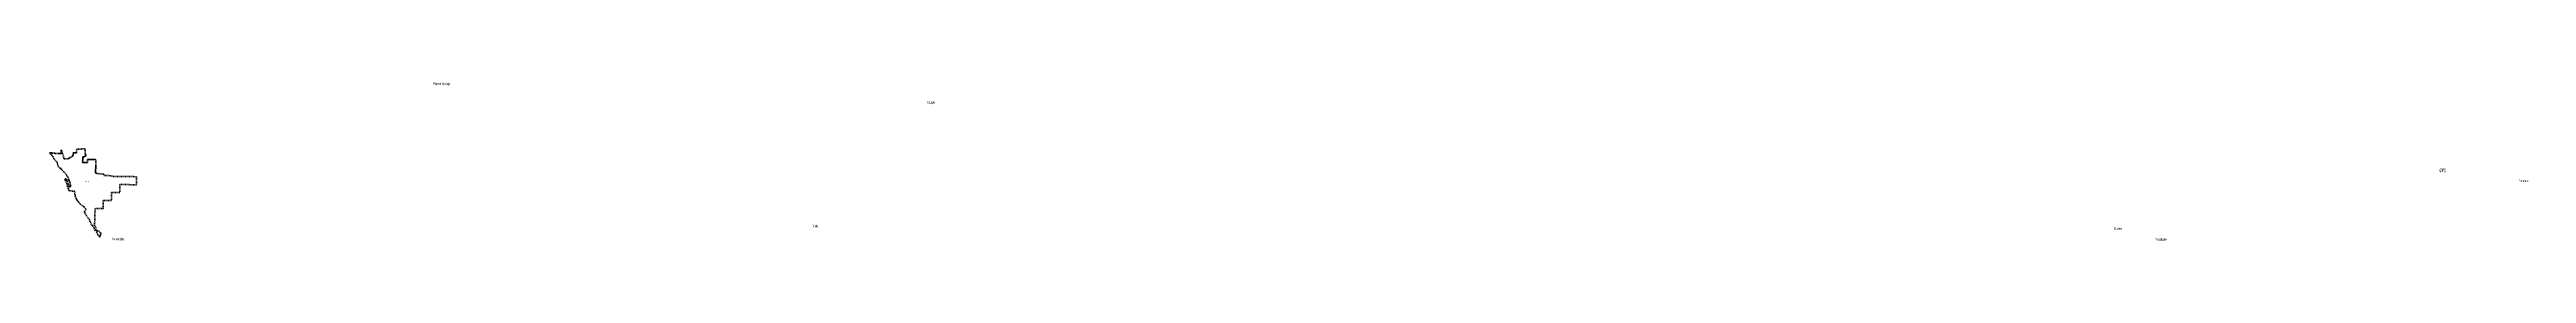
# Model space of a CAD drawing. Header units: feet. Extents: x -903180 to 1023491, y -707744 to 564635.
# Drawn here: x -473234 to -72726, y -550934 to -525387 of the extents above; entities that cross this region are included whole.
import ezdxf

# ---------------------------------------------------------------- set-up
doc = ezdxf.new("R2010")
doc.units = ezdxf.units.FT
doc.header["$LTSCALE"] = 80
doc.linetypes.add('SHORT_DASHED', pattern=[2.7, 1.5, -1.2])
doc.layers.add('13', color=7, linetype='SHORT_DASHED', lineweight=40)
doc.layers.add('16', color=7, linetype='Continuous')
doc.layers.add('36', color=7, linetype='Continuous')

msp = doc.modelspace()

# ---------------------------------------------------------------- linework, layer by layer
at = {"layer": '13'}
msp.add_line((-471650.49, -539148.65), (-471809.19, -539019.64), dxfattribs=at)
for points in [[(-471809.19, -539019.64), (-471869.7, -538823.35), (-471912.82, -538649.63), (-472004.88, -538504.55), (-471960.72, -538363.48), (-472037.62, -538248.92), (-472181.31, -538086.27), (-472337.6, -537943.3), (-472518.08, -537735.45), (-472591.7, -537506.69), (-472646.33, -537384.76), (-472711.17, -537338.74), (-472825.74, -537209.03), (-472938.64, -537091.4), (-473223, -536788), (-473233.5, -536776.36), (-473223, -536776.7), (-472689.5, -536791.86), (-472310.34, -536795.13), (-472309.16, -536862.14), (-471290, -536870.92), (-471425.54, -536394.05), (-471431.21, -536374.1), (-471413, -536374.56), (-471297, -536377.54), (-471274.14, -536378.12), (-471268.47, -536398.05), (-470889.36, -537731.91), (-470172.74, -537743.4), (-470141.45, -537692.29), (-470088.3, -537630.16), (-470019.62, -537577.56), (-469830.35, -537512.44), (-469670.16, -537425.09), (-469602.3, -537372.82), (-469515.24, -537283.03), (-469456.18, -537184.5), (-469436.38, -537135.33), (-469410.16, -537021.17), (-469396.06, -536765.45), (-468880.71, -536777.04), (-468840.31, -536181.75), (-468079.65, -536197.91), (-468072.6, -536094.04), (-467446.07, -536107.35), (-467468.04, -537007.56), (-467347.94, -537010.11), (-467341.82, -537205.22), (-467383.11, -537246.05), (-467397.58, -537266), (-467412.79, -537283.45), (-467429.32, -537298.83), (-467447.37, -537312.38), (-467487.24, -537333.51), (-467511.98, -537341.98), (-467642.64, -537385.37), (-467778.43, -537415.41), (-467868.26, -537424.97), (-467877.33, -538039.91), (-467881.48, -538319.97), (-467241.71, -538340.27), (-467240.34, -538340.31), (-467130.58, -538343.79), (-467101.76, -538344.71), (-467101.46, -538324.43), (-467094.35, -537844.69), (-467094.05, -537824.69), (-467074.05, -537825.33), (-465774.76, -537866.64), (-465754.53, -537867.28), (-465755.06, -537902.41), (-465784.64, -540043.66), (-465372.56, -540111.09), (-464472.32, -540197), (-464474.05, -540397.13), (-463177.27, -540462.7), (-463177.6, -540548.33), (-459167.71, -540610.9), (-459170.12, -541924.58), (-461854.21, -541854.21), (-461879.9, -543174), (-463199.48, -543139.4), (-463225.17, -544459.19), (-464544.75, -544424.59), (-464548.08, -545458.96), (-464548.81, -545766.51)], [(-464548.81, -545766.51), (-464568.81, -545766.06), (-465868.16, -545725.37), (-465952.07, -548416.87), (-465553.93, -549359.76), (-465212.46, -549367.06), (-464979.84, -549716.59), (-464869.39, -549716.59), (-464935.28, -549826.96), (-465015.22, -549998.06), (-465075.58, -550130.03), (-465112.14, -550237.34), (-465125.41, -550367.54), (-465400.01, -549975.93), (-465647.23, -549519.99), (-465884.04, -549212.67), (-466218.63, -548547.11), (-466315.77, -548493.89), (-466691.4, -547826.25), (-466794.72, -547522.14), (-467030.06, -547203.57), (-467155.53, -547045.43), (-467255.09, -546905.41), (-467368.11, -546716.93), (-467459.6, -546533.84), (-467529.56, -546391.13), (-467586.07, -546253.81), (-467599.65, -546211.92), (-467292.09, -545939.83), (-467615.56, -545494.72), (-467760.98, -545408.35), (-467933.19, -545292.57), (-468124.24, -545136.4), (-468256.1, -545017.93), (-468382.57, -544891.38), (-468484.82, -544775.6), (-468554.78, -544688.09), (-468625.07, -544598.78), (-468687.84, -544508.4), (-468760.37, -544411.64), (-468811.4, -544320.26), (-468849.01, -544263.82), (-468894.67, -544185.87), (-468933.83, -544099.36), (-468950.76, -544098.82), (-468957.58, -544078.72), (-469039.45, -543837.45), (-469101.15, -543564.68), (-469110.67, -543503.88), (-469113.65, -543484.85), (-469117.66, -543463.88), (-469214.92, -542955.19), (-469219.79, -542929.68), (-469238.74, -542929.08), (-470044.93, -542903.46), (-470065.22, -542902.81), (-470073.05, -542882.82), (-470127.9, -542742.77), (-470243.45, -542438.58), (-470340.3, -542181.06), (-470444.26, -541752.9), (-470564.57, -541474.63), (-470681.67, -541154.36), (-470722.51, -541040.86), (-470694.39, -540969.51), (-470635.31, -540937.16), (-470490.74, -540999.58), (-470446.59, -541137.24), (-470417.3, -541234.35), (-470365.36, -541380.26), (-470286.99, -541583.09), (-470201.07, -541802.19), (-470142.44, -541994.41), (-470094.45, -542138.19), (-470001.98, -542269.26), (-469911.43, -542257.89), (-469862.35, -542155.07), (-469822.33, -542088.08), (-469853.6, -541920.73), (-469918.8, -541678.18), (-469955.5, -541490.62), (-470004.49, -541355.49), (-470052, -541257.05), (-470119, -541046.05), (-470223, -540803.05), (-470331, -540615.05), (-470410.5, -540459.35), (-470538.26, -540282.33), (-470725.37, -540026.16), (-470924.23, -539829.8), (-471093.91, -539664.37), (-471326.23, -539376.79), (-471427.87, -539285.56), (-471530.31, -539222.38), (-471650.49, -539148.65)]]:
    msp.add_lwpolyline(points, dxfattribs=at)

# ---------------------------------------------------------------- texts
at = {"layer": '16'}
for s, height, width, p in [('Pigeon Springs', 400, 0.6, (-411150.67, -525805.97)), ('Draper', 350, 0.65, (-86869.04, -539533.05)), ('Spring', 350, 0.6, (-86833.14, -539863.67)), ('Glenwood', 350, 0.6, (-73975.63, -541432.79)), ('Cloverdale', 400, 0.6, (-463101.31, -550836.13)), (' Guler', 400, 0.85, (-139622.03, -549173.71)), ('Troutlake', 400, 0.7, (-132827.7, -550911.53))]:
    msp.add_text(s, height=height, rotation=359.37, dxfattribs=dict(at, width=width)).set_placement(p)
for s, width, p in [('Cougar', 0.6, (-331362.02, -528812.73)), ('Yale', 0.65, (-349842.55, -548750.97))]:
    msp.add_text(s, height=400, dxfattribs=dict(at, width=width)).set_placement(p)
at = {"layer": '36', "width": 1.1}
msp.add_text('Kalama', height=157.5, dxfattribs=at).set_placement((-467624.19, -541421.56))

doc.saveas('drawing.dxf')
